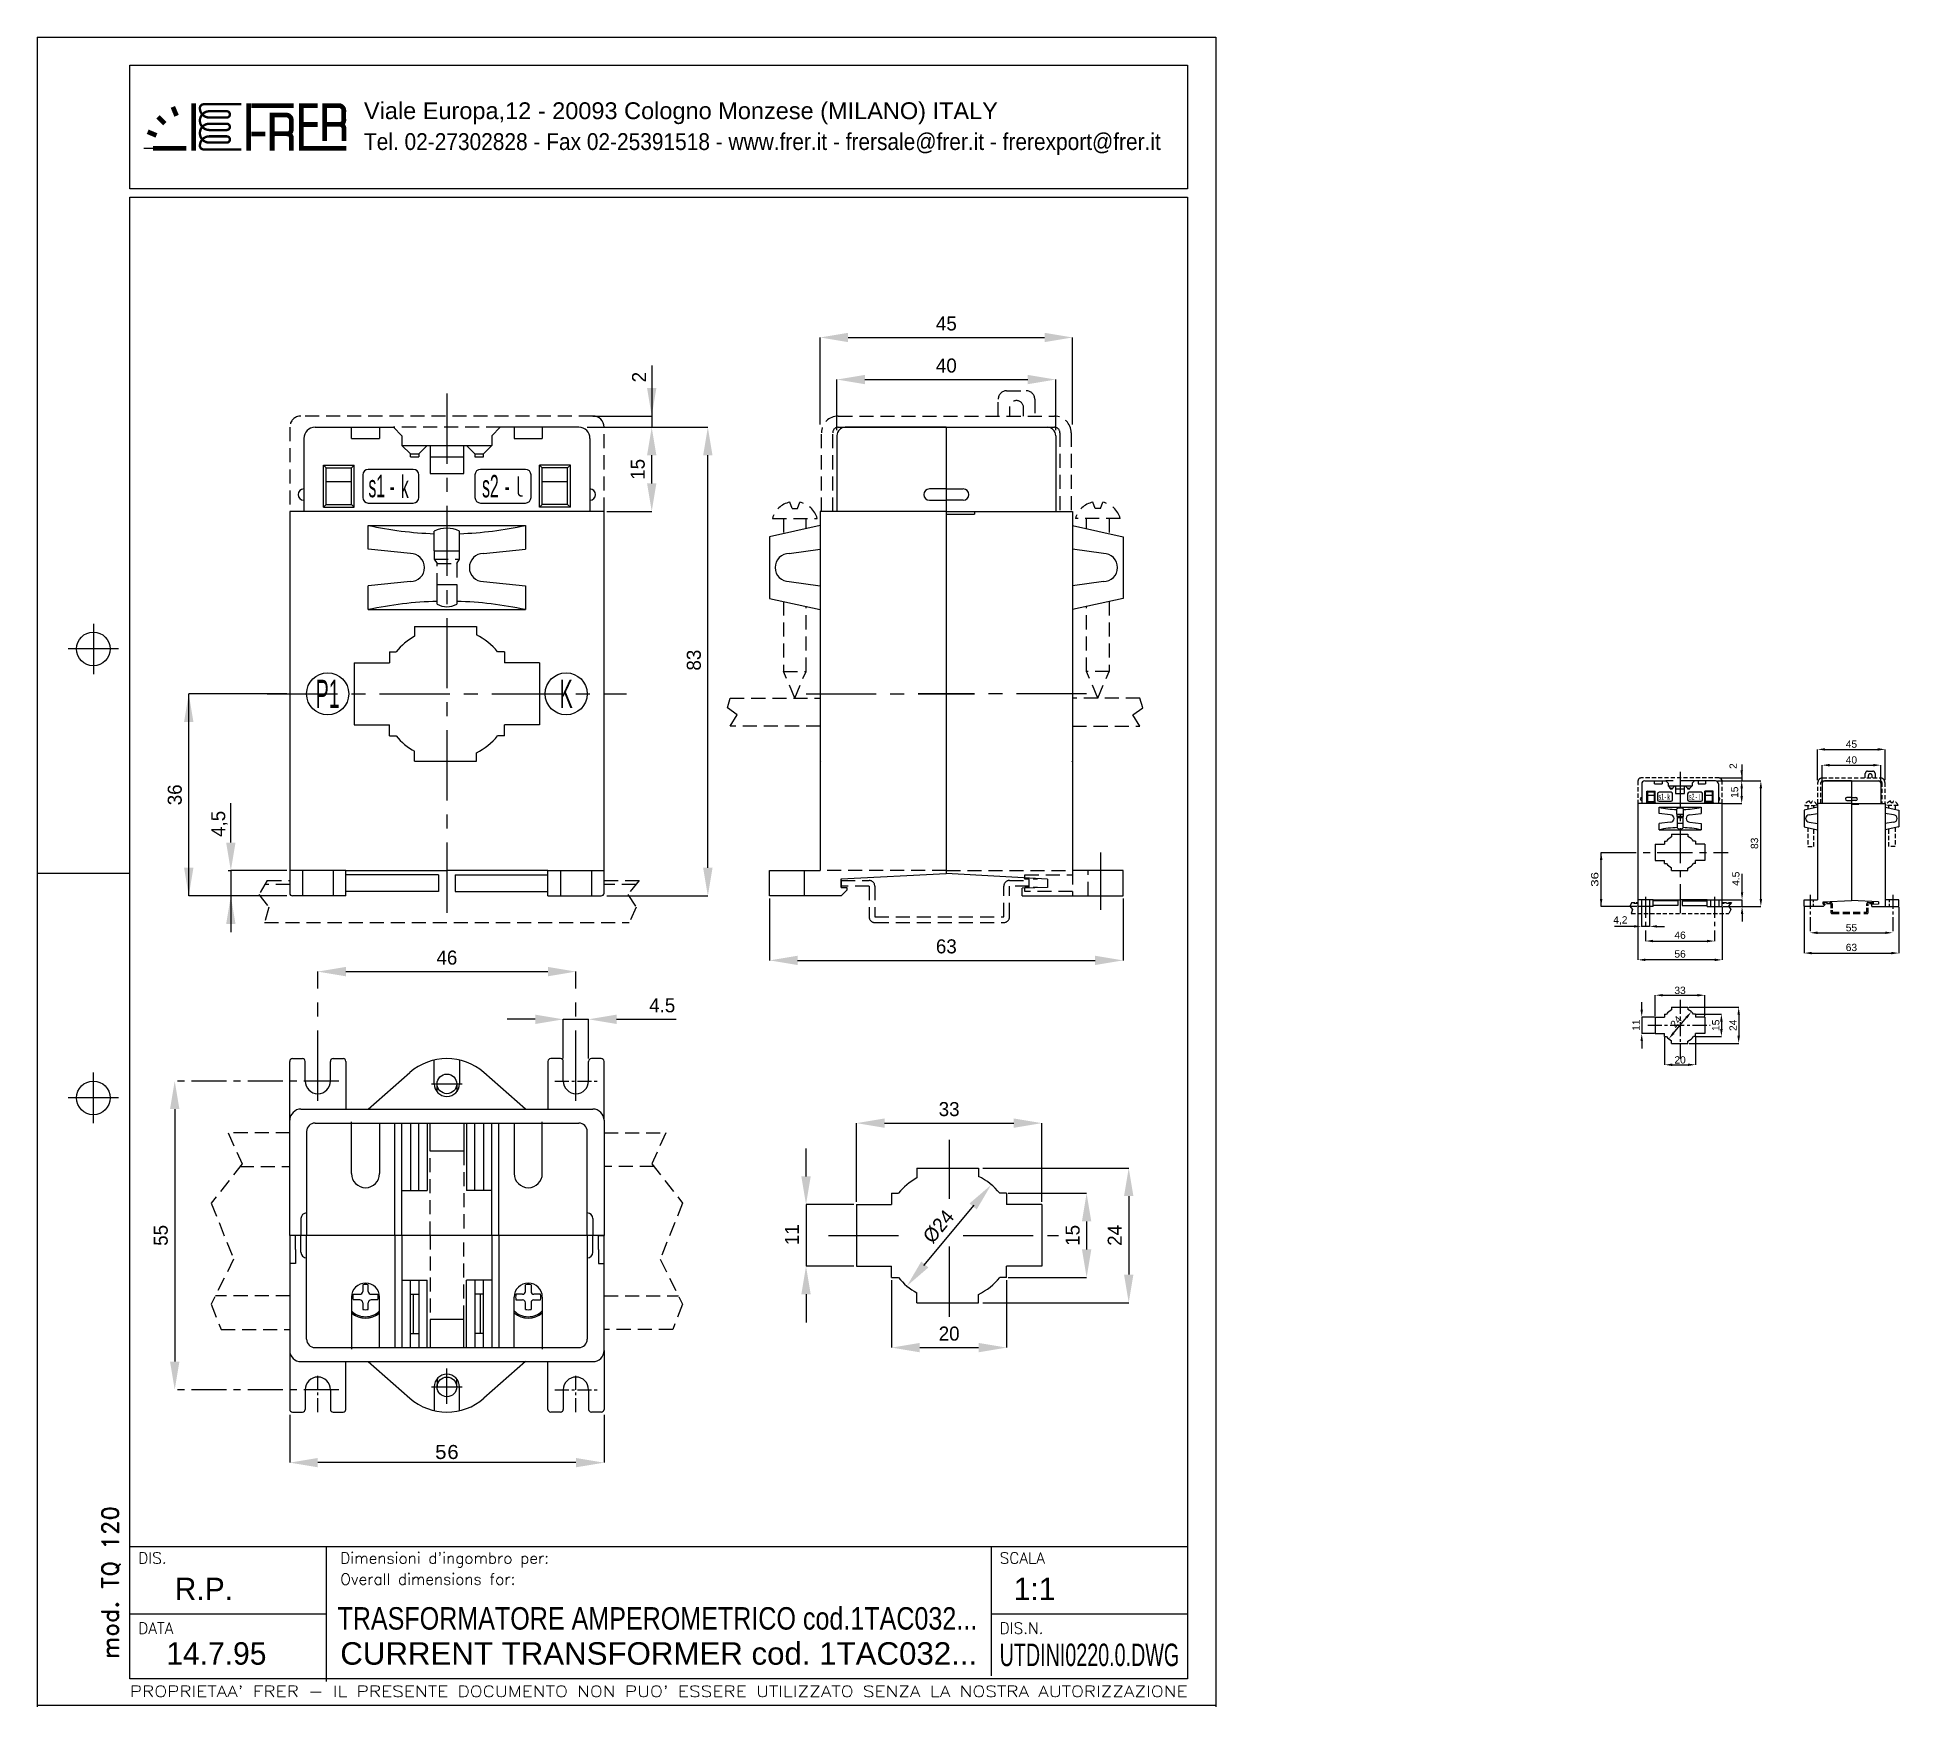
# Model space of a CAD drawing. Extents: x 1 to 333, y 10 to 308.
import ezdxf
from ezdxf.enums import TextEntityAlignment as Align

# ---------------------------------------------------------------- set-up
doc = ezdxf.new("R2010")
doc.units = 0
doc.header["$LTSCALE"] = 10
doc.header["$MEASUREMENT"] = 0
doc.linetypes.add('CENTER', pattern=[2, 1.25, -0.25, 0.25, -0.25])
doc.linetypes.add('HIDDEN', pattern=[0.375, 0.25, -0.125])
doc.layers.get('0').update_dxf_attribs({"linetype": 'CONTINUOUS'})
doc.styles.add('arial', font='ARIAL.TTF', dxfattribs={"height": 3})
doc.styles.add('HELV', font='HELV.SHX', dxfattribs={"height": 3})
doc.styles.add('MONOTXT', font='MONOTXT.SHX', dxfattribs={"height": 2.5})
doc.styles.add('ROMAND', font='romand', dxfattribs={"height": 2})
doc.dimstyles.get("Standard").update_dxf_attribs({"dimtxt": 0.18, "dimasz": 0.18, "dimexe": 0.18, "dimexo": 0.0625, "dimgap": 0.09, "dimtad": 0, "dimtih": 1, "dimtoh": 1, "dimdec": 4, "dimzin": 0, "dimdsep": 46, "dimtxsty": 'Standard', "dimcen": 0.09, "dimadec": 0, "dimazin": 0, "dimtfac": 1, "dimtdec": 4, "dimtofl": 0, "dimtmove": 0, "dimatfit": 3, "dimfxl": 0, "dimtolj": 1, "dimtzin": 0, "dimarcsym": 0})

msp = doc.modelspace()

# ---------------------------------------------------------------- texts
at = {"color": 7, "linetype": 'Continuous'}
for s, height, style, p in [('Viale Europa,12 - 20093 Cologno Monzese (MILANO) ITALY', 3, 'arial', (59.21772, 292.90385)), ('DIS.', 2, 'ROMAND', (19, 35.5)), ("Dimensioni d'ingombro per:", 2, 'ROMAND', (55, 35.5)), ('SCALA', 2, 'ROMAND', (172.5, 35.5)), ('Overall dimensions for:', 2, 'ROMAND', (55, 31.75)), ('DATA', 2, 'ROMAND', (19, 23)), ('DIS.N.', 2, 'ROMAND', (172.5, 23))]:
    msp.add_text(s, height=height, dxfattribs=dict(at, style=style)).set_placement(p)
for s, height, style, width, p, p2 in [('Tel. 02-27302828 - Fax 02-25391518 - www.frer.it - frersale@frer.it - frerexport@frer.it', 3, 'arial', 0.888007, (59.21772, 287.40385), (201.21772, 287.40385)), ("PROPRIETAA' FRER - IL PRESENTE DOCUMENTO NON PUO' ESSERE UTILIZZATO SENZA LA NOSTRA AUTORIZZAZIONE", 2, 'ROMAND', 1.045011, (17.5, 11.75), (206, 11.75))]:
    msp.add_text(s, height=height, dxfattribs=dict(at, style=style, width=width)).set_placement(p, p2, align=Align.FIT)
at = {"color": 0, "linetype": 'ByBlock'}
for s, p in [('45', (163, 256.5)), ('40', (163, 249)), ('63', (163, 145.5)), ('46', (74, 143.5)), ('4.5', (112.375, 135)), ('33', (163.5, 116.5)), ('20', (163.5, 76.5))]:
    msp.add_text(s, height=2.5, dxfattribs=at).set_placement(p, align=Align.MIDDLE_CENTER)
for s, p in [('2', (109.5, 246)), ('4,5', (34.5, 165))]:
    msp.add_text(s, height=2.5, rotation=90).set_placement(p)
for s, rotation, p in [('15', 90, (108, 230.5)), ('83', 90, (118, 196.5)), ('36', 90, (25.5, 172.5)), ('Ø24', 50.1944289, (161.57945, 95.60046)), ('55', 90, (23, 94)), ('11', 90, (135.5, 94.125)), ('15', 90, (185.5, 94)), ('24', 90, (193, 94))]:
    msp.add_text(s, height=2.5, rotation=rotation, dxfattribs=at).set_placement(p, align=Align.MIDDLE_CENTER)
at = {"color": 5, "linetype": 'Continuous', "style": 'HELV', "width": 0.5}
for s, height, p in [('s1', 4, (61.5, 227.5)), ('k', 4, (66.5, 227.5)), ('s2', 4, (81.75, 227.5)), ('-', 4, (64.25, 227.5)), ('-', 4, (84.75, 227.5)), ('P1', 5, (52.75, 190.5)), ('K', 5, (95.25, 190.5))]:
    msp.add_text(s, height=height, dxfattribs=at).set_placement(p, align=Align.MIDDLE)
at = {"color": 7, "linetype": 'ByBlock', "style": 'arial'}
for s, p in [('45', (324.28571, 181.53571)), ('40', (324.28571, 178.72321)), ('63', (324.28571, 145.30804)), ('33', (293.75, 137.66071)), ('20', (293.75, 125.27232))]:
    msp.add_text(s, height=1.3, dxfattribs=at).set_placement(p, align=Align.MIDDLE_CENTER)
at = {"color": 7, "style": 'arial'}
msp.add_text('2', height=1.3, rotation=90, dxfattribs=at).set_placement((303.86161, 177.11607))
at = {"color": 7, "linetype": 'Continuous', "style": 'HELV', "width": 0.5}
for s, height, p in [('s1', 1.071429, (290.40179, 172.16071)), ('k', 1.07143, (291.74107, 172.16071)), ('s2', 1.071429, (295.82589, 172.16071)), ('-', 1.07143, (291.13839, 172.16071)), ('-', 1.07143, (296.62946, 172.16071))]:
    msp.add_text(s, height=height, dxfattribs=at).set_placement(p, align=Align.MIDDLE)
at = {"color": 7, "linetype": 'ByBlock', "style": 'arial'}
for s, rotation, p in [('15', 90, (303.45982, 172.96429)), ('83', 90, (307.00893, 163.85714)), ('24', 50.1944289, (293.03467, 132.06262)), ('11', 90, (285.91518, 131.46652)), ('15', 90, (300.11161, 131.43304)), ('24', 90, (303.19196, 131.43304))]:
    msp.add_text(s, height=1.3, rotation=rotation, dxfattribs=at).set_placement(p, align=Align.MIDDLE_CENTER)
at = {"color": 7, "linetype": 'ByBlock', "style": 'arial', "width": 1.3}
msp.add_text('36', height=1.3, rotation=90, dxfattribs=at).set_placement((278.54911, 157.42857), align=Align.MIDDLE_CENTER)
at = {"color": 7, "linetype": 'Continuous', "style": 'ROMAND'}
msp.add_text('mod. TQ 120', height=3, rotation=90, dxfattribs=at).set_placement((15.5, 18.5))
for s, p in [('R.P.', (25.5, 29)), ('1:1', (175, 29)), ('14.7.95', (24, 17.5))]:
    msp.add_text(s, height=4).set_placement(p)
for s, width, p, p2 in [('TRASFORMATORE AMPEROMETRICO cod.1TAC032...', 0.746725, (54.5, 23.75), (168.5, 23.75)), ('CURRENT TRANSFORMER cod. 1TAC032...', 0.900794, (55, 17.5), (168.5, 17.5)), ('UTDINI0220.0.DWG', 0.592593, (172.5, 17.25), (204.5, 17.25))]:
    msp.add_text(s, height=4, dxfattribs=dict(width=width)).set_placement(p, p2, align=Align.FIT)
at = {"color": 0, "linetype": 'ByBlock', "insert": (303.6942, 157.55134), "char_height": 1.3, "attachment_point": 5, "rotation": 90, "style": 'arial'}
msp.add_mtext('\\A1;4.5', dxfattribs=at)
at = {"color": 0, "linetype": 'ByBlock', "char_height": 1.3, "attachment_point": 5, "style": 'arial'}
for s, insert in [('\\A1;{4,2}', (283.11384, 150.09598)), ('\\A1;55', (324.28571, 148.82366)), ('\\A1;46', (293.75, 147.48438)), ('\\A1;56', (293.75, 144.13616))]:
    msp.add_mtext(s, dxfattribs=dict(at, insert=insert))

# ---------------------------------------------------------------- blocks, each defined once
blk = doc.blocks.new('*D0')
at = {"color": 0, "lineweight": -2}
for p, q in [((46, 62), (46, 53.5)), ((102, 62), (102, 53.5)), ((97, 53.5), (51, 53.5))]:
    blk.add_line(p, q, dxfattribs=at)
at = {"color": 0}
for points in [[(51, 54.33), (51, 52.67), (46, 53.5)], [(97, 54.33), (97, 52.67), (102, 53.5)]]:
    blk.add_solid(points, dxfattribs=at)
at = {"color": 0, "insert": (74, 55.38), "char_height": 2.5, "attachment_point": 5, "style": 'MONOTXT'}
blk.add_mtext('\\A1;56', dxfattribs=at)

# ---------------------------------------------------------------- dimensions: what is measured, and where the dimension line sits
dim = msp.add_linear_dim(base=(46, 53.5), p1=(102, 62.5), p2=(46, 62.5), dimstyle='Standard', override={"dimtxt": 2.5, "dimasz": 5, "dimexe": 0, "dimexo": 0.5, "dimgap": 0.625, "dimtad": 1, "dimtih": 0, "dimzin": 8, "dimtxsty": 'MONOTXT', "dimcen": 2.5, "dimtofl": 1})
dim.commit()
dim.dimension.update_dxf_attribs({"geometry": '*D0', "text_midpoint": (74, 55.375)})

# ---------------------------------------------------------------- linework, layer by layer
at = {"color": 7, "linetype": 'Continuous'}
for p, q in [((1, 307.5), (211, 307.5)), ((1, 307.5), (1, 10)), ((211, 307.5), (211, 10)), ((11, 203), (11, 194)), ((15.5, 198.5), (6.5, 198.5)), ((286.91964, 174.4375), (286.91964, 170.95536)), ((287.45536, 174.97321), (291.20536, 174.97321)), ((287.85714, 171.15625), (287.85714, 173.16518)), ((287.99107, 173.03125), (287.85714, 173.16518)), ((287.99107, 171.29018), (287.99107, 173.03125)), ((289.19643, 174.4375), (289.19643, 174.97321)), ((289.19643, 174.4375), (290.53571, 174.4375)), ((289.33036, 173.16518), (289.19643, 173.03125)), ((289.19643, 171.29018), (289.19643, 173.03125)), ((289.33036, 171.15625), (289.33036, 173.16518)), ((289.73214, 172.69643), (289.73214, 171.625)), ((292.14286, 172.96429), (290, 172.96429)), ((290.53571, 174.97321), (290.53571, 174.4375)), ((291.20536, 174.97321), (291.60714, 174.57143)), ((291.60714, 174.10268), (292.00893, 173.70089)), ((292.00893, 173.56696), (292.00893, 173.70089)), ((292.00893, 173.70089), (292.41071, 173.70089)), ((292.00893, 173.56696), (292.41071, 173.56696)), ((292.8125, 174.10268), (292.41071, 173.70089)), ((292.41071, 173.70089), (292.41071, 173.56696)), ((292.41071, 171.625), (292.41071, 172.69643)), ((292.94643, 174.10268), (292.94643, 172.76339)), ((292.94643, 173.56696), (294.55357, 173.56696)), ((292.94643, 172.76339), (294.55357, 172.76339)), ((294.55357, 172.76339), (294.55357, 174.10268)), ((294.6875, 174.10268), (295.08929, 173.70089)), ((295.08929, 173.70089), (295.08929, 173.56696)), ((295.08929, 173.70089), (295.49107, 173.70089)), ((295.08929, 173.56696), (295.49107, 173.56696)), ((295.08929, 172.69643), (295.08929, 171.625)), ((297.5, 172.96429), (295.35714, 172.96429)), ((295.89286, 174.10268), (295.49107, 173.70089)), ((295.49107, 173.56696), (295.49107, 173.70089)), ((300.04464, 174.97321), (296.29464, 174.97321)), ((296.96429, 174.97321), (296.96429, 174.4375)), ((296.96429, 174.4375), (298.30357, 174.4375)), ((297.76786, 171.625), (297.76786, 172.69643)), ((298.16964, 171.15625), (298.16964, 173.16518)), ((298.16964, 173.16518), (298.30357, 173.03125)), ((298.30357, 174.97321), (298.30357, 174.4375)), ((298.30357, 171.29018), (298.30357, 173.03125)), ((299.50893, 173.03125), (299.64286, 173.16518)), ((299.50893, 171.29018), (299.50893, 173.03125)), ((299.64286, 171.15625), (299.64286, 173.16518)), ((300.58036, 174.4375), (300.58036, 170.95536)), ((319.0625, 174.57143), (319.0625, 170.95536)), ((324.28571, 174.97321), (319.46429, 174.97321)), ((324.28571, 174.97321), (324.28571, 153.67857)), ((324.28571, 174.97321), (329.10714, 174.97321)), ((329.50893, 174.57143), (329.50893, 170.95536)), ((286.25, 170.95536), (286.25, 152.74107)), ((301.25, 170.95536), (286.25, 170.95536)), ((287.99107, 171.29018), (287.85714, 171.15625)), ((287.85714, 171.15625), (289.33036, 171.15625)), ((287.99107, 171.29018), (289.19643, 171.29018)), ((289.19643, 171.29018), (289.33036, 171.15625)), ((290, 171.35714), (292.14286, 171.35714)), ((290, 170.28571), (297.5, 170.28571)), ((290, 169.14732), (290, 170.28571)), ((293.14732, 169.08036), (293.14732, 170.01786)), ((294.35268, 169.08036), (294.35268, 170.01786)), ((295.35714, 171.35714), (297.5, 171.35714)), ((297.5, 170.28571), (297.5, 169.15425)), ((298.30357, 171.29018), (298.16964, 171.15625)), ((299.64286, 171.15625), (298.16964, 171.15625)), ((299.50893, 171.29018), (298.30357, 171.29018)), ((299.50893, 171.29018), (299.64286, 171.15625)), ((301.25, 152.74107), (301.25, 170.95536)), ((318.25893, 170.28571), (315.84821, 169.75)), ((315.84821, 169.75), (315.84821, 166.80357)), ((318.25893, 170.95536), (318.25893, 153.8125)), ((324.28571, 170.95536), (318.25893, 170.95536)), ((324.28571, 172.02679), (323.48214, 172.02679)), ((323.48214, 171.49107), (324.28571, 171.49107)), ((324.28571, 172.02679), (325.08929, 172.02679)), ((325.08929, 171.49107), (324.28571, 171.49107)), ((324.28571, 170.95536), (330.3125, 170.95536)), ((324.28571, 170.82143), (325.625, 170.82143)), ((325.625, 170.95536), (325.625, 170.82143)), ((330.3125, 170.95536), (330.3125, 153.8125)), ((330.3125, 170.28571), (332.72321, 169.75)), ((332.72321, 169.75), (332.72321, 166.80357)), ((292.00893, 168.94643), (290, 169.15425)), ((292.00893, 167.60714), (290, 167.39932)), ((290, 166.26786), (290, 167.40625)), ((290, 166.26786), (297.5, 166.26786)), ((293.14732, 169.08036), (294.35268, 169.08036)), ((293.28125, 166.53571), (293.28125, 167.47321)), ((293.28125, 167.47321), (294.21875, 167.47321)), ((294.21875, 167.47321), (294.21875, 166.53571)), ((295.49107, 168.94643), (297.5, 169.15425)), ((295.49107, 167.60714), (297.5, 167.39932)), ((297.5, 167.39932), (297.5, 166.26786)), ((315.86849, 166.79907), (315.84821, 166.81934)), ((315.84821, 166.80357), (318.25893, 166.26786)), ((316.78571, 168.94643), (318.25893, 169.14732)), ((316.78571, 167.60714), (318.25893, 167.40625)), ((331.78571, 168.94643), (330.3125, 169.14732)), ((331.78571, 167.60714), (330.3125, 167.40625)), ((332.72321, 166.80357), (330.3125, 166.26786)), ((332.70294, 166.79907), (332.72321, 166.81934)), ((289.33036, 163.72321), (289.33036, 160.77679)), ((289.33036, 163.72321), (291.00446, 163.72321)), ((291.00446, 164.25893), (291.32723, 164.25893)), ((291.00446, 164.25893), (291.00446, 163.72321)), ((292.20982, 165.46429), (295.15625, 165.46429)), ((292.20982, 165.46429), (292.20982, 164.99472)), ((295.15625, 165.46429), (295.15625, 165.06569)), ((296.49554, 164.25893), (296.17277, 164.25893)), ((296.49554, 164.25893), (296.49554, 163.72321)), ((298.16964, 163.72321), (296.49554, 163.72321)), ((298.16964, 163.72321), (298.16964, 160.77679)), ((190.5, 162.25), (190.5, 152)), ((289.33036, 160.77679), (291.00446, 160.77679)), ((291.00446, 160.24107), (291.00446, 160.77679)), ((291.00446, 160.24107), (291.32723, 160.24107)), ((292.20982, 159.03571), (292.20982, 159.50528)), ((295.15625, 159.03571), (295.15625, 159.43431)), ((296.49554, 160.24107), (296.17277, 160.24107)), ((298.16964, 160.77679), (296.49554, 160.77679)), ((296.49554, 160.24107), (296.49554, 160.77679)), ((17.5, 158.5), (1, 158.5)), ((137.75, 154.5), (137.75, 159)), ((177.75, 156), (177, 156)), ((179.25, 156), (178.5, 156)), ((292.20982, 159.03571), (295.15625, 159.03571)), ((318.25893, 158.99764), (318.297, 159.03571)), ((330.3125, 158.99764), (330.27443, 159.03571)), ((330.3125, 158.99764), (330.27443, 159.03571)), ((288.92857, 153.8125), (286.25, 153.8125)), ((288.92857, 152.60714), (286.38393, 152.60714)), ((286.85268, 153.8125), (286.85268, 152.60714)), ((288.32589, 153.8125), (288.32589, 152.60714)), ((288.92857, 153.8125), (293.75, 153.8125)), ((288.92857, 152.60714), (288.92857, 153.8125)), ((293.34821, 153.61161), (288.92857, 153.61161)), ((293.34821, 152.80804), (288.92857, 152.80804)), ((293.34821, 153.61161), (293.34821, 152.80804)), ((298.57143, 153.8125), (293.75, 153.8125)), ((294.15179, 153.61161), (298.57143, 153.61161)), ((294.15179, 153.61161), (294.15179, 152.80804)), ((294.15179, 152.80804), (298.57143, 152.80804)), ((298.57143, 153.8125), (301.25, 153.8125)), ((298.57143, 152.60714), (298.57143, 153.8125)), ((298.57143, 152.60714), (301.11607, 152.60714)), ((299.17411, 153.8125), (299.17411, 152.60714)), ((300.64732, 153.8125), (300.64732, 152.60714)), ((315.84821, 153.8125), (318.25893, 153.8125)), ((315.84821, 152.60714), (315.84821, 153.8125)), ((319.26339, 152.60714), (315.84821, 152.60714)), ((319.26339, 153.42102), (324.28571, 153.67857)), ((319.26339, 153.00893), (319.26339, 153.42102)), ((319.26339, 153.37723), (319.26339, 153.04241)), ((319.26339, 153.00893), (319.53125, 153.00893)), ((319.53125, 152.875), (319.26339, 152.60714)), ((319.53125, 153.00893), (319.53125, 152.875)), ((329.10714, 153.41071), (324.28571, 153.67857)), ((329.10714, 153.00893), (327.90179, 152.9806)), ((327.90179, 152.60714), (327.90179, 152.9806)), ((327.90179, 152.60714), (332.72321, 152.60714)), ((328.23661, 153.41071), (328.03571, 153.41071)), ((328.23661, 153.00893), (328.03571, 153.00893)), ((328.23661, 153.00893), (328.23661, 153.41071)), ((329.10714, 153.41071), (329.10714, 153.00893)), ((332.72321, 153.8125), (330.3125, 153.8125)), ((332.72321, 152.60714), (332.72321, 153.8125)), ((289.33036, 132.90625), (289.33036, 129.95982)), ((289.33036, 132.90625), (291.00446, 132.90625)), ((291.00446, 133.44196), (291.32723, 133.44196)), ((291.00446, 133.44196), (291.00446, 132.90625)), ((292.20982, 134.64732), (295.15625, 134.64732)), ((292.20982, 134.64732), (292.20982, 134.17775)), ((295.15625, 134.64732), (295.15625, 134.24872)), ((296.49554, 133.44196), (296.17277, 133.44196)), ((296.49554, 133.44196), (296.49554, 132.90625)), ((298.16964, 132.90625), (296.49554, 132.90625)), ((298.16964, 132.90625), (298.16964, 129.95982)), ((289.33036, 129.95982), (291.00446, 129.95982)), ((291.00446, 129.42411), (291.00446, 129.95982)), ((291.00446, 129.42411), (291.32723, 129.42411)), ((296.49554, 129.42411), (296.17277, 129.42411)), ((296.49554, 129.42411), (296.49554, 129.95982)), ((298.16964, 129.95982), (296.49554, 129.95982)), ((292.20982, 128.21875), (292.20982, 128.68832)), ((292.20982, 128.21875), (295.15625, 128.21875)), ((295.15625, 128.21875), (295.15625, 128.61735)), ((11, 114), (11, 123)), ((71.25, 121), (76.75, 121)), ((15.5, 118.5), (6.5, 118.5)), ((71.25, 67), (76.75, 67)), ((211, 10.25), (1, 10.25))]:
    msp.add_line(p, q, dxfattribs=at)
at = {"color": 5, "linetype": 'Continuous'}
for p, q in [((17.5, 302.5), (206, 302.5)), ((17.5, 280.5), (17.5, 302.5)), ((206, 302.5), (206, 280.5)), ((206, 280.5), (17.5, 280.5)), ((17.5, 15), (17.5, 279)), ((17.5, 279), (206, 279)), ((206, 279), (206, 15)), ((48.5, 236), (48.5, 223)), ((50.5, 238), (64.5, 238)), ((57, 236), (57, 238)), ((57, 236), (62, 236)), ((62, 238), (62, 236)), ((64.5, 238), (66, 236.5)), ((97.5, 238), (83.5, 238)), ((86, 238), (86, 236)), ((86, 236), (91, 236)), ((91, 238), (91, 236)), ((99.5, 236), (99.5, 223)), ((143.5, 236.5), (143.5, 223)), ((163, 238), (145, 238)), ((163, 238), (163, 158.5)), ((163, 238), (181, 238)), ((182.5, 236.5), (182.5, 223)), ((66, 234.75), (67.5, 233.25)), ((67.5, 233.25), (69, 233.25)), ((67.5, 232.75), (67.5, 233.25)), ((67.5, 232.75), (69, 232.75)), ((70.5, 234.75), (69, 233.25)), ((69, 233.25), (69, 232.75)), ((71, 234.75), (71, 229.75)), ((71, 232.75), (77, 232.75)), ((77, 229.75), (77, 234.75)), ((77.5, 234.75), (79, 233.25)), ((79, 233.25), (80.5, 233.25)), ((79, 233.25), (79, 232.75)), ((79, 232.75), (80.5, 232.75)), ((82, 234.75), (80.5, 233.25)), ((80.5, 232.75), (80.5, 233.25)), ((52, 223.75), (52, 231.25)), ((52.5, 230.75), (52, 231.25)), ((52.5, 224.25), (52.5, 230.75)), ((57.5, 231.25), (57, 230.75)), ((57, 224.25), (57, 230.75)), ((57.5, 223.75), (57.5, 231.25)), ((59, 229.5), (59, 225.5)), ((68, 230.5), (60, 230.5)), ((69, 225.5), (69, 229.5)), ((71, 229.75), (77, 229.75)), ((79, 229.5), (79, 225.5)), ((88, 230.5), (80, 230.5)), ((89, 225.5), (89, 229.5)), ((90.5, 223.75), (90.5, 231.25)), ((90.5, 231.25), (91, 230.75)), ((91, 224.25), (91, 230.75)), ((95.5, 230.75), (96, 231.25)), ((95.5, 224.25), (95.5, 230.75)), ((96, 223.75), (96, 231.25)), ((163, 227), (160, 227)), ((163, 227), (166, 227)), ((46, 223), (46, 155)), ((102, 223), (46, 223)), ((52.5, 224.25), (52, 223.75)), ((52, 223.75), (57.5, 223.75)), ((52.5, 224.25), (57, 224.25)), ((57, 224.25), (57.5, 223.75)), ((60, 224.5), (68, 224.5)), ((80, 224.5), (88, 224.5)), ((91, 224.25), (90.5, 223.75)), ((96, 223.75), (90.5, 223.75)), ((95.5, 224.25), (91, 224.25)), ((95.5, 224.25), (96, 223.75)), ((102, 155), (102, 223)), ((140.5, 223), (140.5, 159)), ((163, 223), (140.5, 223)), ((160, 225), (163, 225)), ((166, 225), (163, 225)), ((163, 223), (185.5, 223)), ((163, 222.5), (168, 222.5)), ((168, 223), (168, 222.5)), ((185.5, 223), (185.5, 159)), ((60, 220.5), (88, 220.5)), ((60, 216.25), (60, 220.5)), ((71.75, 216), (71.75, 219.5)), ((76.25, 216), (76.25, 219.5)), ((88, 220.5), (88, 216.27586)), ((140.5, 220.5), (131.5, 218.5)), ((185.5, 220.5), (194.5, 218.5)), ((67.5, 215.5), (60, 216.27586)), ((71.75, 216), (76.25, 216)), ((80.5, 215.5), (88, 216.27586)), ((131.5, 218.5), (131.5, 207.5)), ((135, 215.5), (140.5, 216.25)), ((191, 215.5), (185.5, 216.25)), ((194.5, 218.5), (194.5, 207.5)), ((67.5, 210.5), (60, 209.72414)), ((60, 205.5), (60, 209.75)), ((72.25, 206.5), (72.25, 210)), ((72.25, 210), (75.75, 210)), ((75.75, 210), (75.75, 206.5)), ((80.5, 210.5), (88, 209.72414)), ((88, 209.72414), (88, 205.5)), ((135, 210.5), (140.5, 209.75)), ((191, 210.5), (185.5, 209.75)), ((131.5, 207.5), (140.5, 205.5)), ((194.5, 207.5), (185.5, 205.5)), ((60, 205.5), (88, 205.5)), ((68.25, 202.5), (79.25, 202.5)), ((68.25, 202.5), (68.25, 200.74695)), ((79.25, 202.5), (79.25, 201.0119)), ((57.5, 196), (63.75, 196)), ((57.5, 196), (57.5, 185)), ((63.75, 198), (64.95497, 198)), ((63.75, 198), (63.75, 196)), ((84.25, 198), (83.04503, 198)), ((84.25, 198), (84.25, 196)), ((90.5, 196), (84.25, 196)), ((90.5, 196), (90.5, 185)), ((57.5, 185), (63.75, 185)), ((63.75, 183), (63.75, 185)), ((63.75, 183), (64.95497, 183)), ((84.25, 183), (83.04503, 183)), ((90.5, 185), (84.25, 185)), ((84.25, 183), (84.25, 185)), ((68.25, 178.5), (68.25, 180.25305)), ((79.25, 178.5), (79.25, 179.9881)), ((68.25, 178.5), (79.25, 178.5)), ((56, 159), (46, 159)), ((48.25, 159), (48.25, 154.5)), ((53.75, 159), (53.75, 154.5)), ((56, 159), (74, 159)), ((56, 154.5), (56, 159)), ((72.5, 158.25), (56, 158.25)), ((72.5, 158.25), (72.5, 155.25)), ((92, 159), (74, 159)), ((75.5, 158.25), (92, 158.25)), ((75.5, 158.25), (75.5, 155.25)), ((92, 154.5), (92, 159)), ((92, 159), (102, 159)), ((94.25, 159), (94.25, 154.5)), ((99.75, 159), (99.75, 154.5)), ((131.5, 154.5), (131.5, 159)), ((131.5, 159), (140.5, 159)), ((144.25, 157.53846), (163, 158.5)), ((144.25, 156), (144.25, 157.53846)), ((144.25, 157.375), (144.25, 156.125)), ((144.25, 156), (145.25, 156)), ((145.25, 156), (145.25, 155.5)), ((181, 157.5), (163, 158.5)), ((181, 156), (176.5, 155.89423)), ((177.75, 157.5), (177, 157.5)), ((177.75, 156), (177.75, 157.5)), ((179.25, 157.5), (178.5, 157.5)), ((181, 157.5), (181, 156)), ((194.5, 159), (185.5, 159)), ((194.5, 154.5), (194.5, 159)), ((56, 154.5), (46.5, 154.5)), ((72.5, 155.25), (56, 155.25)), ((75.5, 155.25), (92, 155.25)), ((92, 154.5), (101.5, 154.5)), ((144.25, 154.5), (131.5, 154.5)), ((145.25, 155.5), (144.25, 154.5)), ((176.5, 154.5), (176.5, 155.89423)), ((176.5, 154.5), (194.5, 154.5)), ((46, 114.5), (46, 125)), ((46.5, 125.5), (48.25, 125.5)), ((48.75, 121.5), (48.75, 125)), ((53.25, 121.5), (53.25, 125)), ((53.75, 125.5), (55.5, 125.5)), ((56, 125), (56, 116.5)), ((60, 116.5), (67.39334, 123.0068)), ((71.75, 121), (71.75, 125.24359)), ((76.25, 125.24359), (76.25, 121)), ((88, 116.5), (80.60666, 123.0068)), ((92, 125), (92, 116.5)), ((94.25, 125.5), (92.5, 125.5)), ((94.75, 121.5), (94.75, 125)), ((99.25, 121.5), (99.25, 125)), ((101.5, 125.5), (99.75, 125.5)), ((102, 114.5), (102, 125)), ((72.25, 119.58579), (72.25, 121)), ((75.75, 121), (75.75, 119.58579)), ((48, 116.5), (100, 116.5)), ((46, 94), (46, 114.5)), ((50.5, 114), (97.5, 114)), ((102, 114.5), (102, 94)), ((46.03932, 112.5), (46, 112.53932)), ((49, 112.5), (49, 94)), ((99, 94), (99, 112.5)), ((157.75, 106), (168.75, 106)), ((157.75, 106), (157.75, 104.24695)), ((168.75, 106), (168.75, 104.5119)), ((153.25, 101.5), (153.25, 99.5)), ((153.25, 101.5), (154.45497, 101.5)), ((173.75, 101.5), (172.54503, 101.5)), ((173.75, 101.5), (173.75, 99.5)), ((48, 97), (48, 94)), ((100, 97), (100, 94)), ((147, 99.5), (153.25, 99.5)), ((147, 99.5), (147, 88.5)), ((180, 99.5), (173.75, 99.5)), ((180, 99.5), (180, 88.5)), ((102, 94), (46, 94)), ((46, 94), (46, 73.5)), ((102, 94), (46, 94)), ((47, 94), (46, 94)), ((47, 94), (46, 94)), ((47, 91.5), (47, 94)), ((48, 91), (48, 94)), ((49, 75.5), (49, 94)), ((99, 94), (99, 75.5)), ((100, 91), (100, 94)), ((101, 91.5), (101, 94)), ((101, 94), (102, 94)), ((102, 73.5), (102, 94)), ((47, 91.5), (47, 89)), ((101, 91.5), (101, 89)), ((47, 89), (46, 89)), ((101, 89), (102, 89)), ((147, 88.5), (153.25, 88.5)), ((153.25, 86.5), (153.25, 88.5)), ((153.25, 86.5), (154.45497, 86.5)), ((173.75, 86.5), (172.54503, 86.5)), ((180, 88.5), (173.75, 88.5)), ((173.75, 86.5), (173.75, 88.5)), ((157.75, 82), (157.75, 83.75305)), ((168.75, 82), (168.75, 83.4881)), ((157.75, 82), (168.75, 82)), ((46.03932, 75.5), (46, 75.46068)), ((46, 73.5), (46, 63)), ((50.5, 74), (97.5, 74)), ((102, 73.5), (102, 63)), ((48, 71.5), (100, 71.5)), ((56, 63), (56, 71.5)), ((60, 71.5), (67.39334, 64.9932)), ((88, 71.5), (80.60666, 64.9932)), ((92, 63), (92, 71.5)), ((48.75, 66.5), (48.75, 63)), ((53.25, 66.5), (53.25, 63)), ((71.75, 67), (71.75, 62.75641)), ((72.25, 68.41421), (72.25, 67)), ((75.75, 67), (75.75, 68.41421)), ((76.25, 62.75641), (76.25, 67)), ((94.75, 66.5), (94.75, 63)), ((99.25, 66.5), (99.25, 63)), ((46.5, 62.5), (48.25, 62.5)), ((53.75, 62.5), (55.5, 62.5)), ((94.25, 62.5), (92.5, 62.5)), ((101.5, 62.5), (99.75, 62.5)), ((206, 38.5), (17.5, 38.5)), ((52.5, 38.5), (52.5, 14.5)), ((171, 38.5), (171, 15.5)), ((52.5, 26.5), (17.5, 26.5)), ((206, 26.5), (171, 26.5)), ((206, 15), (17.5, 15))]:
    msp.add_line(p, q, dxfattribs=at)
at = {"color": 0, "linetype": 'ByBlock'}
for p, q in [((140.5, 238.5), (140.5, 254)), ((145.5, 254), (180.5, 254)), ((185.5, 238.5), (185.5, 254)), ((143.5, 237.5), (143.5, 246.5)), ((148.5, 246.5), (177.5, 246.5)), ((182.5, 237.5), (182.5, 246.5)), ((99, 238), (120.5, 238)), ((102.5, 238), (110.5, 238)), ((110.5, 228), (110.5, 233)), ((120.5, 159.5), (120.5, 233)), ((102.5, 223), (110.5, 223)), ((45.5, 190.5), (28, 190.5)), ((28, 154.5), (28, 190.5)), ((35.5, 164), (35.5, 171)), ((35, 159), (35.5, 159)), ((45.5, 159), (35.5, 159)), ((35.5, 159), (35.5, 159)), ((304.79911, 156.49107), (304.79911, 158.4442)), ((304.79911, 155.15179), (304.79911, 156.49107)), ((45.5, 154.5), (28, 154.5)), ((102.5, 154.5), (120.5, 154.5)), ((131.5, 154), (131.5, 143)), ((194.5, 154), (194.5, 143)), ((301.38393, 153.8125), (304.79911, 153.8125)), ((301.38393, 152.60714), (304.79911, 152.60714)), ((304.79911, 152.60714), (304.79911, 153.8125)), ((286.25, 152.47321), (286.25, 143.09821)), ((286.85268, 152.47321), (286.85268, 149.05804)), ((288.32589, 152.47321), (288.32589, 149.05804)), ((301.25, 152.47321), (301.25, 143.09821)), ((304.79911, 151.26786), (304.79911, 149.92857)), ((285.51339, 149.05804), (282.05357, 149.05804)), ((288.32589, 149.05804), (286.85268, 149.05804)), ((288.92857, 146.44643), (298.57143, 146.44643)), ((289.66518, 149.05804), (291.00446, 149.05804)), ((318.25893, 147.91964), (330.3125, 147.91964)), ((136.5, 143), (189.5, 143)), ((299.91071, 143.09821), (287.58929, 143.09821)), ((56, 141), (92, 141)), ((89.75, 132.5), (84.75, 132.5)), ((94.75, 125.5), (94.75, 132.5)), ((94.75, 132.5), (99.25, 132.5)), ((99.25, 125.5), (99.25, 132.5)), ((104.25, 132.5), (109.25, 132.5)), ((109.25, 132.5), (114.875, 132.5)), ((25.5, 116.5), (25.5, 71.5)), ((147, 100), (147, 114)), ((152, 114), (175, 114)), ((180, 100), (180, 114)), ((138, 104.5), (138, 109.5)), ((169.5, 106), (195.5, 106)), ((174, 101.5), (188, 101.5)), ((195.5, 101), (195.5, 87)), ((146.5, 99.5), (138, 99.5)), ((138, 99.5), (138, 88.5)), ((159.01871, 88.62245), (167.98129, 99.37755)), ((188, 96.5), (188, 91.5)), ((146.5, 88.5), (138, 88.5)), ((174, 86.5), (188, 86.5)), ((138, 83.5), (138, 78.5)), ((153.25, 86), (153.25, 74)), ((173.75, 86), (173.75, 74)), ((169.5, 82), (195.5, 82)), ((158.25, 74), (168.75, 74))]:
    msp.add_line(p, q, dxfattribs=at)
for p, q in [((110.5, 249), (110.5, 238)), ((100, 240), (110.5, 240)), ((143.75, 238), (182.25, 238)), ((124, 188), (124.5, 189.75)), ((125.75, 186.75), (124, 188)), ((124.5, 184.75), (125.75, 186.75)), ((35.5, 159), (35.5, 148)), ((57.30626, 83.5), (58.5, 83.5)), ((59, 85.19374), (59, 84)), ((60, 84), (60, 85.19374)), ((60.5, 83.5), (61.69374, 83.5)), ((87.5, 83.5), (86.30626, 83.5)), ((88, 84), (88, 85.19374)), ((89, 85.19374), (89, 84)), ((90.69374, 83.5), (89.5, 83.5)), ((58.5, 82.5), (57.30626, 82.5)), ((59, 82), (59, 80.80626)), ((60, 80.80626), (60, 82)), ((61.69374, 82.5), (60.5, 82.5)), ((86.30626, 82.5), (87.5, 82.5)), ((88, 80.80626), (88, 82)), ((89, 82), (89, 80.80626)), ((89.5, 82.5), (90.69374, 82.5)), ((74, 64), (74, 70.25))]:
    msp.add_line(p, q)
at = {"linetype": 'CENTER'}
for p, q in [((74, 244), (74, 150)), ((42, 190.5), (106, 190.5)), ((163.5, 111), (163.5, 100.5)), ((142, 94), (157, 94)), ((166, 94), (183, 94)), ((163.5, 92), (163.5, 78))]:
    msp.add_line(p, q, dxfattribs=at)
at = {"linetype": 'HIDDEN'}
for p, q in [((172.25, 240), (172.25, 243)), ((173.75, 244.5), (177.25, 244.5)), ((178.75, 243), (178.75, 240)), ((100, 240), (48, 240)), ((143.75, 240), (182.25, 240)), ((174.25, 241.5), (174.25, 240)), ((176.75, 240), (176.75, 241.5)), ((46, 238), (46, 223)), ((83.5, 238), (64.5, 238)), ((102, 223), (102, 238)), ((140.75, 223), (140.75, 237)), ((142.75, 223), (142.75, 237)), ((183.25, 237), (183.25, 223)), ((185.25, 237), (185.25, 223)), ((135.5, 223.5), (135.11502, 224.65493)), ((135.5, 223.5), (136.5, 223.5)), ((136.5, 223.5), (136.88498, 224.65493)), ((189.5, 223.5), (189.11502, 224.65493)), ((190.5, 223.5), (189.5, 223.5)), ((190.5, 223.5), (190.88498, 224.65493)), ((132, 221.75), (140, 221.75)), ((134, 221.75), (134, 219.05556)), ((138, 219.94444), (138, 221.75)), ((194, 221.75), (186, 221.75)), ((188, 219.94444), (188, 221.75)), ((192, 221.75), (192, 219.05556)), ((134, 206.94444), (134, 194.48684)), ((138, 194.48684), (138, 206.05556)), ((188, 194.48684), (188, 206.05556)), ((192, 206.94444), (192, 194.48684)), ((134, 194.5), (138, 194.5)), ((136, 189.75), (134, 194.48684)), ((136, 189.75), (138, 194.48684)), ((192, 194.5), (188, 194.5)), ((190, 189.75), (188, 194.48684)), ((190, 189.75), (192, 194.48684)), ((124.5, 189.75), (140.5, 189.75)), ((197.5, 189.75), (185.5, 189.75)), ((198, 188), (197.5, 189.75)), ((196.25, 186.75), (198, 188)), ((197.5, 184.75), (196.25, 186.75)), ((140.5, 184.75), (124.5, 184.75)), ((185.5, 184.75), (197.5, 184.75)), ((42, 157.25), (40.5, 154.75)), ((46, 156.5), (41.55, 156.5)), ((42, 157.25), (46, 157.25)), ((102, 157.25), (108.25, 157.25)), ((107.65, 156.5), (102, 156.5)), ((108.25, 157.25), (106.25, 154.75)), ((144.25, 157.25), (149.25, 157.25)), ((144.25, 156.25), (144.25, 157.25)), ((149.25, 156.25), (144.25, 156.25)), ((149.25, 156.25), (149.25, 150.75)), ((150.25, 156.25), (150.25, 150.75)), ((173.25, 150.75), (173.25, 156.25)), ((174.25, 157.25), (177.75, 157.25)), ((177.75, 156.25), (174.25, 156.25)), ((174.25, 150.75), (174.25, 156.25)), ((40.5, 154.75), (42.25, 152.5)), ((106.25, 154.75), (107.75, 152.5)), ((42.25, 152.5), (41.5, 149.75)), ((41.5, 149.75), (106.5, 149.75)), ((107.75, 152.5), (106.5, 149.75)), ((150.25, 150.75), (173.25, 150.75)), ((150.25, 149.75), (173.25, 149.75)), ((46, 112.25), (35, 112.25)), ((35, 112.25), (37.5, 106.75)), ((102, 112.25), (113, 112.25)), ((113, 112.25), (110.5, 106.75)), ((37.5, 106.75), (32, 99.75)), ((37.10714, 106.25), (46, 106.25)), ((71, 94), (71, 109)), ((77, 109), (77, 94)), ((110.89286, 106.25), (102, 106.25)), ((110.5, 106.75), (116, 99.75)), ((32, 99.75), (36, 89.75)), ((116, 99.75), (112, 89.75)), ((71, 94), (71, 79)), ((77, 79), (77, 94)), ((36, 89.75), (32, 81.75)), ((112, 89.75), (116, 81.75)), ((46, 83.25), (32.75, 83.25)), ((102, 83.25), (115.25, 83.25)), ((32, 81.75), (33.75, 77.25)), ((116, 81.75), (114.25, 77.25)), ((33.75, 77.25), (46, 77.25)), ((114.25, 77.25), (102, 77.25))]:
    msp.add_line(p, q, dxfattribs=at)
at = {"color": 5}
for p, q in [((66, 236.5), (66, 234.75)), ((82, 236.5), (83.5, 238)), ((82, 236.5), (82, 234.75)), ((66, 234.75), (82, 234.75)), ((52, 231.25), (57.5, 231.25)), ((52.5, 230.75), (57, 230.75)), ((96, 231.25), (90.5, 231.25)), ((95.5, 230.75), (91, 230.75)), ((57, 228.25), (52.5, 228.25)), ((95.5, 228.25), (91, 228.25)), ((57, 105), (57, 114.25)), ((62, 114), (62, 105)), ((64.75, 94), (64.75, 114)), ((66, 94), (66, 114)), ((67.5, 114), (67.5, 102)), ((69, 102), (69, 114)), ((70.5, 114), (70.5, 102)), ((71, 109), (71, 114)), ((77, 114), (77, 109)), ((77.5, 114), (77.5, 102)), ((79, 102), (79, 114)), ((80.5, 114), (80.5, 102)), ((82, 94), (82, 114)), ((83.25, 94), (83.25, 114)), ((86, 114), (86, 105)), ((91, 105), (91, 114.25)), ((77, 109), (71, 109)), ((66, 102), (70.5, 102)), ((82, 102), (77.5, 102)), ((64.75, 94), (64.75, 74)), ((66, 94), (66, 74)), ((82, 94), (82, 74)), ((83.25, 94), (83.25, 74)), ((57, 83), (57, 73.75)), ((62, 74), (62, 83)), ((66, 86), (70.5, 86)), ((67.5, 74), (67.5, 86)), ((67.5, 83.5), (69, 83.5)), ((68, 83.5), (68, 76.5)), ((69, 86), (69, 74)), ((70.5, 74), (70.5, 86)), ((77.5, 74), (77.5, 86)), ((82, 86), (77.5, 86)), ((79, 86), (79, 74)), ((80.5, 83.5), (79, 83.5)), ((80, 76.5), (80, 83.5)), ((80.5, 74), (80.5, 86)), ((86, 74), (86, 83)), ((91, 83), (91, 73.75)), ((67.5, 76.5), (69, 76.5)), ((77, 79), (71, 79)), ((71, 79), (71, 74)), ((77, 74), (77, 79)), ((80.5, 76.5), (79, 76.5))]:
    msp.add_line(p, q, dxfattribs=at)
at = {"color": 7, "linetype": 'HIDDEN'}
for p, q in [((71.75, 216), (71.75, 214.5)), ((76.25, 214.5), (76.25, 216)), ((71.75, 214.5), (76.25, 214.5)), ((71.75, 214.5), (72.25, 213.72222)), ((72.25, 213.75), (75.75, 213.75)), ((72.25, 209.5), (72.25, 213.75)), ((75.75, 213.72222), (76.25, 214.5)), ((75.75, 213.75), (75.75, 209.5)), ((326.76339, 175.50893), (326.76339, 176.3125)), ((327.16518, 176.71429), (328.10268, 176.71429)), ((327.29911, 175.91071), (327.29911, 175.50893)), ((327.96875, 175.50893), (327.96875, 175.91071)), ((328.50446, 176.3125), (328.50446, 175.50893)), ((296.29464, 174.97321), (291.20536, 174.97321)), ((293.14732, 169.08036), (293.14732, 168.67857)), ((293.14732, 168.67857), (294.35268, 168.67857)), ((293.14732, 168.67857), (293.28125, 168.47024)), ((293.28125, 167.33929), (293.28125, 168.47768)), ((293.28125, 168.47768), (294.21875, 168.47768)), ((294.21875, 168.47024), (294.35268, 168.67857)), ((294.21875, 168.47768), (294.21875, 167.33929)), ((294.35268, 168.67857), (294.35268, 169.08036)), ((163, 159), (140.5, 159)), ((163, 159), (185.5, 159)), ((177, 158.25), (185.5, 158.25)), ((177, 157.5), (177, 158.25)), ((177, 155.25), (177, 156)), ((185.5, 159), (185.5, 154.5)), ((188.25, 154.5), (188.25, 159)), ((185.5, 155.25), (177, 155.25)), ((285.17857, 153.34375), (284.77679, 152.67411)), ((284.77679, 152.67411), (285.24554, 152.07143)), ((302.92411, 153.34375), (302.38839, 152.67411)), ((302.38839, 152.67411), (302.79018, 152.07143)), ((319.26339, 153.07589), (319.26339, 153.34375)), ((328.03571, 153.41071), (328.03571, 153.47024)), ((328.03571, 152.98375), (328.03571, 153.00893)), ((330.3125, 153.8125), (330.3125, 152.60714)), ((285.24554, 152.07143), (285.04464, 151.33482)), ((302.79018, 152.07143), (302.45536, 151.33482))]:
    msp.add_line(p, q, dxfattribs=at)
at = {"color": 0, "linetype": 'Continuous'}
for p, q in [((131.5757, 207.48318), (131.5, 207.55887)), ((194.4243, 207.48318), (194.5, 207.55887)), ((140.5, 178.35786), (140.64214, 178.5)), ((185.5, 178.35786), (185.35786, 178.5)), ((185.5, 178.35786), (185.35786, 178.5))]:
    msp.add_line(p, q, dxfattribs=at)
at = {"color": 7, "linetype": 'CENTER'}
for p, q in [((138, 190.5), (168, 190.5)), ((188, 190.5), (158, 190.5))]:
    msp.add_line(p, q, dxfattribs=at)
at = {"color": 7, "linetype": 'ByBlock'}
for p, q in [((318.25893, 175.10714), (318.25893, 180.59821)), ((319.59821, 180.59821), (328.97321, 180.59821)), ((330.3125, 175.10714), (330.3125, 180.59821)), ((319.0625, 174.83929), (319.0625, 177.78571)), ((320.40179, 177.78571), (328.16964, 177.78571)), ((329.50893, 174.83929), (329.50893, 177.78571)), ((300.44643, 174.97321), (308.14732, 174.97321)), ((301.38393, 174.97321), (304.73214, 174.97321)), ((304.73214, 172.29464), (304.73214, 173.63393)), ((308.14732, 153.94643), (308.14732, 173.63393)), ((301.38393, 170.95536), (304.73214, 170.95536)), ((279.6875, 152.60714), (279.6875, 162.25)), ((286.11607, 152.60714), (279.6875, 152.60714)), ((301.38393, 152.60714), (308.14732, 152.60714)), ((315.84821, 152.47321), (315.84821, 144.30357)), ((332.72321, 152.47321), (332.72321, 144.30357)), ((317.1875, 144.30357), (331.38393, 144.30357)), ((289.33036, 133.04018), (289.33036, 136.79018)), ((290.66964, 136.79018), (296.83036, 136.79018)), ((298.16964, 133.04018), (298.16964, 136.79018)), ((286.91964, 134.24554), (286.91964, 135.58482)), ((286.91964, 132.90625), (286.91964, 129.95982)), ((289.19643, 132.90625), (286.91964, 132.90625)), ((292.54965, 129.99262), (294.95035, 132.87345)), ((295.35714, 134.64732), (304.19643, 134.64732)), ((296.5625, 133.44196), (301.11607, 133.44196)), ((304.19643, 133.30804), (304.19643, 129.55804)), ((289.19643, 129.95982), (286.91964, 129.95982)), ((296.5625, 129.42411), (301.11607, 129.42411)), ((301.11607, 132.10268), (301.11607, 130.76339)), ((286.91964, 128.62054), (286.91964, 127.28125)), ((291.00446, 129.29018), (291.00446, 124.40179)), ((295.35714, 128.21875), (304.19643, 128.21875)), ((296.49554, 129.29018), (296.49554, 124.40179)), ((292.34375, 124.40179), (295.15625, 124.40179))]:
    msp.add_line(p, q, dxfattribs=at)
at = {"linetype": 'CENTER', "ltscale": 0.5}
for p, q in [((293.75, 176.58036), (293.75, 151.40179)), ((279.6875, 162.25), (302.32143, 162.25))]:
    msp.add_line(p, q, dxfattribs=at)
at = {"color": 7}
for p, q in [((304.73214, 177.91964), (304.73214, 174.97321)), ((287.85714, 173.16518), (289.33036, 173.16518)), ((287.99107, 173.03125), (289.19643, 173.03125)), ((291.60714, 174.57143), (291.60714, 174.10268)), ((291.60714, 174.10268), (295.89286, 174.10268)), ((295.89286, 174.57143), (296.29464, 174.97321)), ((295.89286, 174.57143), (295.89286, 174.10268)), ((299.64286, 173.16518), (298.16964, 173.16518)), ((299.50893, 173.03125), (298.30357, 173.03125)), ((300.71429, 175.50893), (304.73214, 175.50893)), ((319.12946, 174.97321), (329.44196, 174.97321)), ((289.19643, 172.36161), (287.99107, 172.36161)), ((299.50893, 172.36161), (298.30357, 172.36161))]:
    msp.add_line(p, q, dxfattribs=at)
at = {"color": 7, "linetype": 'HIDDEN', "ltscale": 0.3}
for p, q in [((286.25, 174.97321), (286.25, 170.95536)), ((300.71429, 175.50893), (286.78571, 175.50893)), ((301.25, 170.95536), (301.25, 174.97321)), ((318.32589, 170.95536), (318.32589, 174.70536)), ((318.86161, 170.95536), (318.86161, 174.70536)), ((319.12946, 175.50893), (329.44196, 175.50893)), ((329.70982, 174.70536), (329.70982, 170.95536)), ((330.24554, 174.70536), (330.24554, 170.95536)), ((315.98214, 170.62054), (318.125, 170.62054)), ((316.51786, 170.62054), (316.51786, 169.89881)), ((316.91964, 171.08929), (316.81652, 171.39864)), ((316.91964, 171.08929), (317.1875, 171.08929)), ((317.1875, 171.08929), (317.29062, 171.39864)), ((317.58929, 170.1369), (317.58929, 170.62054)), ((332.58929, 170.62054), (330.44643, 170.62054)), ((330.98214, 170.1369), (330.98214, 170.62054)), ((331.38393, 171.08929), (331.28081, 171.39864)), ((331.65179, 171.08929), (331.38393, 171.08929)), ((331.65179, 171.08929), (331.7549, 171.39864)), ((332.05357, 170.62054), (332.05357, 169.89881)), ((316.51786, 166.65476), (316.51786, 163.3179)), ((317.58929, 163.3179), (317.58929, 166.41667)), ((330.98214, 163.3179), (330.98214, 166.41667)), ((332.05357, 166.65476), (332.05357, 163.3179)), ((316.51786, 163.32143), (317.58929, 163.32143)), ((332.05357, 163.32143), (330.98214, 163.32143)), ((286.25, 153.14286), (285.05804, 153.14286)), ((301.25, 153.34375), (302.92411, 153.34375)), ((302.76339, 153.14286), (301.25, 153.14286)), ((319.26339, 153.34375), (320.60268, 153.34375)), ((320.60268, 153.07589), (319.26339, 153.07589)), ((320.60268, 153.07589), (320.60268, 151.60268)), ((320.87054, 153.07589), (320.87054, 151.60268)), ((327.03125, 151.60268), (327.03125, 153.07589)), ((327.29911, 153.34375), (328.23661, 153.34375)), ((327.29911, 151.60268), (327.29911, 153.07589)), ((328.23661, 153.07589), (327.29911, 153.07589)), ((285.04464, 151.33482), (302.45536, 151.33482))]:
    msp.add_line(p, q, dxfattribs=at)
at = {"color": 7, "linetype": 'HIDDEN', "ltscale": 0.2}
msp.add_line((285.17857, 153.34375), (286.25, 153.34375), dxfattribs=at)
at = {"color": 0, "linetype": 'CENTER', "ltscale": 0.3}
for p, q in [((287.58929, 154.34821), (287.58929, 146.44643)), ((299.91071, 154.34821), (299.91071, 146.44643))]:
    msp.add_line(p, q, dxfattribs=at)
at = {"color": 0, "linetype": 'CENTER', "ltscale": 0.2}
for p, q in [((316.91964, 154.68304), (316.91964, 147.91964)), ((331.65179, 154.68304), (331.65179, 147.91964))]:
    msp.add_line(p, q, dxfattribs=at)
at = {"linetype": 'HIDDEN', "ltscale": 0.2}
for p, q in [((317.52232, 152.60714), (317.52232, 153.8125)), ((331.04911, 152.60714), (331.04911, 153.8125))]:
    msp.add_line(p, q, dxfattribs=at)
at = {"color": 7, "linetype": 'HIDDEN', "ltscale": 0.5}
for p, q in [((320.87054, 151.60268), (327.03125, 151.60268)), ((320.87054, 151.33482), (327.03125, 151.33482))]:
    msp.add_line(p, q, dxfattribs=at)
at = {"color": 0, "linetype": 'CENTER'}
for p, q in [((51, 118), (51, 141)), ((97, 118), (97, 141))]:
    msp.add_line(p, q, dxfattribs=at)
at = {"color": 7, "linetype": 'CENTER', "ltscale": 0.2}
for p, q in [((293.75, 135.98661), (293.75, 125.47321)), ((287.99107, 131.43304), (299.10714, 131.43304))]:
    msp.add_line(p, q, dxfattribs=at)
at = {"color": 0, "linetype": 'CENTER', "ltscale": 0.5}
for p, q in [((54.75, 121.5), (25.5, 121.5)), ((54.75, 66.5), (25.5, 66.5))]:
    msp.add_line(p, q, dxfattribs=at)
at = {"linetype": 'CENTER', "ltscale": 0.2}
for p, q in [((93.25, 121.5), (100.75, 121.5)), ((51, 62.5), (51, 69.5)), ((93.25, 66.5), (100.75, 66.5)), ((97, 62.5), (97, 69.5))]:
    msp.add_line(p, q, dxfattribs=at)
at = {"color": 7}
for points, const_width in [([(25.17291, 295.08171), (25.82945, 293.49668)], 0.84375), ([(28.85938, 287.30937), (28.85938, 295.74687)], 0.84375), ([(30.63125, 295.55), (37.38125, 295.55)], 0.42188), ([(38.675, 287.30937), (38.675, 295.74687)], 0.84375), ([(39.125, 295.325), (46.71875, 295.325)], 0.84375), ([(48.04062, 287.28125), (48.04062, 295.325), (50.99375, 295.325)], 0.84375), ([(22.52059, 293.28905), (23.71383, 292.09581)], 0.84375), ([(34.76562, 293.1875), (31.67188, 293.1875)], 0.42188), ([(48.4625, 291.95), (50.99375, 291.95)], 0.84375), ([(20.68207, 290.65222), (22.24112, 290.00644)], 0.84375), ([(34.76562, 290.96562), (31.67188, 290.96562)], 0.42188), ([(34.76562, 288.71562), (31.67188, 288.71562)], 0.42188), ([(39.125, 290.2625), (41.65625, 290.2625)], 0.84375), ([(46.29688, 289.53125), (46.29688, 287.30937)], 0.84375), ([(55.6625, 291.21875), (55.6625, 288.99687)], 0.84375), ([(19.97188, 287.70312), (21.65938, 287.70312)], 0.225), ([(21.65938, 287.70312), (27.56563, 287.70312)], 0.84375), ([(30.65938, 287.50625), (37.38125, 287.50625)], 0.42188), ([(48.4625, 287.70312), (56.05625, 287.70312)], 0.84375)]:
    msp.add_lwpolyline(points, dxfattribs=dict(at, const_width=const_width))
for points, const_width in [([(29.98438, 294.875, -0.414213562), (30.65938, 295.55, -0.073672032)], 0.42188), ([(52.23125, 288.99687), (52.23125, 295.325), (54.73438, 295.325, -0.423253931), (55.63438, 294.39688, 0.015384615), (55.63438, 292.70938, -0.432353357), (54.90313, 291.97812, 0.015384615), (52.65313, 291.97812, -5.778257631)], 0.84375), ([(29.98438, 294.875, 0.414213562), (31.67188, 293.1875, 1)], 0.42188), ([(31.67188, 294.3125, 0.414213562), (29.98438, 292.625, 0)], 0.42188), ([(29.98438, 292.65312, 0.414213562), (31.67188, 290.96562, 1)], 0.42188), ([(31.67188, 292.09062, 0.414213562), (29.98438, 290.40312, 0)], 0.42188), ([(34.76562, 293.1875, 1), (34.76562, 294.3125), (31.67188, 294.3125)], 0.42188), ([(34.76562, 290.96562, 1), (34.76562, 292.09062), (31.67188, 292.09062)], 0.42188), ([(42.86563, 287.30937), (42.86563, 293.6375), (45.36875, 293.6375, -0.423253931), (46.26875, 292.70938, 0.015384615), (46.26875, 291.02188, -0.432353357), (45.5375, 290.29062, 0.015384615), (43.2875, 290.29062, -5.778257631)], 0.84375), ([(54.90313, 291.97812, -0.414213562), (55.6625, 291.21875, 0.434552302)], 0.84375), ([(29.98438, 290.40312, 0.414213562), (31.67188, 288.71562, 1)], 0.42188), ([(31.67188, 289.84062, 0.414213562), (29.98438, 288.15312, 0)], 0.42188), ([(34.76562, 288.71562, 1), (34.76562, 289.84062), (31.67188, 289.84062)], 0.42188), ([(45.5375, 290.29062, -0.414213562), (46.29688, 289.53125, 0.434552302)], 0.84375), ([(29.98438, 288.15312, 0.414213562), (30.65938, 287.50625, -0.021390986)], 0.42188)]:
    msp.add_lwpolyline(points, format="xyb", dxfattribs=dict(at, const_width=const_width))
at = {"color": 5, "linetype": 'Continuous', "const_width": 0.25}
msp.add_lwpolyline([(86.75, 229.25), (86.75, 226.25, 0.414213562), (87.25, 225.75), (87.5, 225.75)], format="xyb", dxfattribs=at)
at = {"color": 7, "linetype": 'Continuous', "const_width": 0.06696}
msp.add_lwpolyline([(297.16518, 172.62946), (297.16518, 171.82589, 0.414213562), (297.29911, 171.69196), (297.36607, 171.69196)], format="xyb", dxfattribs=at)
at = {"color": 7, "linetype": 'Continuous'}
for centre in [(11, 198.5), (11, 118.5)]:
    msp.add_circle(centre, 3, dxfattribs=at)
at = {"color": 5, "linetype": 'Continuous'}
for centre, radius in [((52.75, 190.5), 3.75), ((95.25, 190.5), 3.75), ((74, 121), 1.75), ((74, 67), 1.75)]:
    msp.add_circle(centre, radius, dxfattribs=at)
at = {"linetype": 'HIDDEN'}
for centre, radius, start, end in [((173.75, 243), 1.5, 90, 180), ((175.5, 241.5), 1.25, 0, 180), ((177.25, 243), 1.5, 0, 90), ((48, 238), 2, 90, 180), ((143.75, 237), 3, 90, 180), ((182.25, 237), 3, 0, 90), ((143.75, 237), 1, 90, 180), ((182.25, 237), 1, 0, 90), ((136, 220.58333), 4.16667, 102.2627223, 163.7397953), ((136, 220.58333), 4.16667, 16.2602047, 77.7372777), ((190, 220.58333), 4.16667, 102.2627223, 163.7397953), ((190, 220.58333), 4.16667, 16.2602047, 77.7372777), ((149.25, 156.25), 1, 0, 90), ((174.25, 156.25), 1, 90, 180), ((150.25, 150.75), 1, 180, 270), ((173.25, 150.75), 1, 270, 0)]:
    msp.add_arc(centre, radius, start, end, dxfattribs=at)
for centre, radius, start, end in [((100, 238), 2, 0, 90), ((59.5, 83), 2.25, 167.1604116, 192.8395884), ((58.5, 84), 0.5, 270, 0), ((59.5, 83), 2.25, 77.1604116, 102.8395884), ((60.5, 84), 0.5, 180, 270), ((59.5, 83), 2.25, 347.1604116, 12.8395884), ((88.5, 83), 2.25, 167.1604116, 192.8395884), ((87.5, 84), 0.5, 270, 0), ((88.5, 83), 2.25, 77.1604116, 102.8395884), ((89.5, 84), 0.5, 180, 270), ((88.5, 83), 2.25, 347.1604116, 12.8395884), ((58.5, 82), 0.5, 0, 90), ((59.5, 83), 2.25, 257.1604116, 282.8395884), ((60.5, 82), 0.5, 90, 180), ((87.5, 82), 0.5, 0, 90), ((88.5, 83), 2.25, 257.1604116, 282.8395884), ((89.5, 82), 0.5, 90, 180)]:
    msp.add_arc(centre, radius, start, end)
at = {"color": 5, "linetype": 'Continuous'}
for centre, radius, start, end in [((50.5, 236), 2, 90, 180), ((97.5, 236), 2, 0, 90), ((145, 236.5), 1.5, 90, 180), ((181, 236.5), 1.5, 0, 90), ((60, 229.5), 1, 90, 180), ((68, 229.5), 1, 0, 90), ((80, 229.5), 1, 90, 180), ((88, 229.5), 1, 0, 90), ((48.5, 226), 1, 90, 270), ((99.5, 226), 1, 270, 90), ((160, 226), 1, 90, 270), ((166, 226), 1, 270, 90), ((60, 225.5), 1, 180, 270), ((68, 225.5), 1, 270, 0), ((80, 225.5), 1, 180, 270), ((88, 225.5), 1, 270, 0), ((74, 285.08333), 66.08333, 257.7689929, 268.0488208), ((74, 214.6875), 5.3125, 64.9423846, 115.0576154), ((74, 285.08333), 66.08333, 271.9511792, 282.2310071), ((67.5, 213), 2.5, 270, 90), ((80.5, 213), 2.5, 90, 270), ((135, 213), 2.5, 90, 270), ((191, 213), 2.5, 270, 90), ((74, 140.91667), 66.08333, 91.5174679, 102.2310071), ((74, 209.3125), 3.3125, 238.1092082, 301.8907918), ((74, 140.91667), 66.08333, 77.7689929, 88.4825321), ((74, 190.5), 11.75, 119.2986367, 140.3349871), ((74, 190.5), 11.75, 39.6650129, 63.4608951), ((74, 190.5), 11.75, 219.6650129, 240.7013633), ((74, 190.5), 11.75, 296.5391049, 320.3349871), ((46.5, 155), 0.5, 180, 270), ((101.5, 155), 0.5, 270, 0), ((46.5, 125), 0.5, 90, 180), ((48.25, 125), 0.5, 0, 90), ((53.75, 125), 0.5, 90, 180), ((55.5, 125), 0.5, 0, 90), ((74, 115.5), 10, 48.6493286, 131.3506624), ((92.5, 125), 0.5, 90, 180), ((94.25, 125), 0.5, 0, 90), ((99.75, 125), 0.5, 90, 180), ((101.5, 125), 0.5, 0, 90), ((51, 121.5), 2.25, 180, 0), ((74, 121), 2.25, 180, 0), ((97, 121.5), 2.25, 180, 0), ((48, 114.5), 2, 90, 180), ((100, 114.5), 2, 0, 90), ((50.5, 112.5), 1.5, 90, 180), ((97.5, 112.5), 1.5, 0, 90), ((59.5, 105), 2.5, 180, 0), ((88.5, 105), 2.5, 180, 0), ((163.5, 94), 11.75, 119.2986367, 140.3349871), ((163.5, 94), 11.75, 39.6650129, 63.4608951), ((49, 97), 1, 90, 180), ((99, 97), 1, 0, 90), ((49, 91), 1, 180, 270), ((99, 91), 1, 270, 0), ((163.5, 94), 11.75, 219.6650129, 240.7013633), ((163.5, 94), 11.75, 296.5391049, 320.3349871), ((59.5, 83), 2.5, 0, 180), ((88.5, 83), 2.5, 0, 180), ((48, 73.5), 2, 180, 270), ((50.5, 75.5), 1.5, 180, 270), ((97.5, 75.5), 1.5, 270, 0), ((100, 73.5), 2, 270, 0), ((51, 66.5), 2.25, 0, 180), ((74, 67), 2.25, 0, 180), ((97, 66.5), 2.25, 0, 180), ((74, 72.5), 10, 228.6493376, 311.3506714), ((46.5, 63), 0.5, 180, 270), ((48.25, 63), 0.5, 270, 0), ((53.75, 63), 0.5, 180, 270), ((55.5, 63), 0.5, 270, 0), ((92.5, 63), 0.5, 180, 270), ((94.25, 63), 0.5, 270, 0), ((99.75, 63), 0.5, 180, 270), ((101.5, 63), 0.5, 270, 0)]:
    msp.add_arc(centre, radius, start, end, dxfattribs=at)
at = {"color": 7, "linetype": 'HIDDEN'}
for centre, radius, start, end in [((327.16518, 176.3125), 0.40179, 90, 180), ((327.63393, 175.91071), 0.33482, 0, 180), ((328.10268, 176.3125), 0.40179, 0, 90), ((286.78571, 174.97321), 0.53571, 90, 180), ((319.12946, 174.70536), 0.80357, 90, 180), ((319.12946, 174.70536), 0.26786, 90, 180), ((329.44196, 174.70536), 0.80357, 0, 90), ((329.44196, 174.70536), 0.26786, 0, 90), ((320.60268, 153.07589), 0.26786, 0, 90), ((327.29911, 153.07589), 0.26786, 90, 180), ((320.87054, 151.60268), 0.26786, 180, 270), ((327.03125, 151.60268), 0.26786, 270, 0)]:
    msp.add_arc(centre, radius, start, end, dxfattribs=at)
at = {"color": 7, "linetype": 'Continuous'}
for centre, radius, start, end in [((287.45536, 174.4375), 0.53571, 90, 180), ((290, 172.69643), 0.26786, 90, 180), ((292.14286, 172.69643), 0.26786, 0, 90), ((295.35714, 172.69643), 0.26786, 90, 180), ((297.5, 172.69643), 0.26786, 0, 90), ((300.04464, 174.4375), 0.53571, 0, 90), ((319.46429, 174.57143), 0.40179, 90, 180), ((329.10714, 174.57143), 0.40179, 0, 90), ((286.91964, 171.75893), 0.26786, 90, 270), ((290, 171.625), 0.26786, 180, 270), ((293.75, 187.58482), 17.70089, 257.7689929, 268.0488208), ((292.14286, 171.625), 0.26786, 270, 0), ((293.75, 168.72879), 1.42299, 64.9423846, 115.0576154), ((293.75, 187.58482), 17.70089, 271.9511792, 282.2310071), ((295.35714, 171.625), 0.26786, 180, 270), ((297.5, 171.625), 0.26786, 270, 0), ((300.58036, 171.75893), 0.26786, 270, 90), ((323.48214, 171.75893), 0.26786, 90, 270), ((325.08929, 171.75893), 0.26786, 270, 90), ((293.75, 148.96875), 17.70089, 91.5174679, 102.2310071), ((292.00893, 168.27679), 0.66964, 270, 90), ((293.75, 167.28906), 0.88728, 238.1092082, 301.8907918), ((293.75, 148.96875), 17.70089, 77.7689929, 88.4825321), ((295.49107, 168.27679), 0.66964, 90, 270), ((316.78571, 168.27679), 0.66964, 90, 270), ((331.78571, 168.27679), 0.66964, 270, 90), ((293.75, 162.25), 3.14732, 119.2986367, 140.3349871), ((293.75, 162.25), 3.14732, 39.6650129, 63.4608951), ((293.75, 162.25), 3.14732, 219.6650129, 240.7013633), ((293.75, 162.25), 3.14732, 296.5391049, 320.3349871), ((286.38393, 152.74107), 0.13393, 180, 270), ((301.11607, 152.74107), 0.13393, 270, 0), ((293.75, 131.43304), 3.14732, 119.2986367, 140.3349871), ((293.75, 131.43304), 3.14732, 39.6650129, 63.4608951), ((293.75, 131.43304), 3.14732, 219.6650129, 240.7013633), ((293.75, 131.43304), 3.14732, 296.5391049, 320.3349871)]:
    msp.add_arc(centre, radius, start, end, dxfattribs=at)
at = {"color": 7}
msp.add_arc((300.71429, 174.97321), 0.53571, 0, 90, dxfattribs=at)
at = {"color": 7, "linetype": 'HIDDEN', "ltscale": 0.3}
for centre, start, end in [((317.05357, 170.30804), 102.2627223, 163.7397953), ((317.05357, 170.30804), 16.2602047, 77.7372777), ((331.51786, 170.30804), 102.2627223, 163.7397953), ((331.51786, 170.30804), 16.2602047, 77.7372777)]:
    msp.add_arc(centre, 1.11607, start, end, dxfattribs=at)
at = {"color": 5}
for centre, radius, start, end in [((59.5, 83), 3.5, 224.4153086, 315.5846914), ((59.5, 83), 3.75, 228.1896851, 311.8103149), ((88.5, 83), 3.5, 224.4153086, 315.5846914), ((88.5, 83), 3.75, 228.1896851, 311.8103149)]:
    msp.add_arc(centre, radius, start, end, dxfattribs=at)
at = {"color": 0, "linetype": 'ByBlock'}
for points in [[(145.5, 254.83333), (145.5, 253.16667), (140.5, 254)], [(180.5, 254.83333), (180.5, 253.16667), (185.5, 254)], [(148.5, 247.33333), (148.5, 245.66667), (143.5, 246.5)], [(177.5, 247.33333), (177.5, 245.66667), (182.5, 246.5)], [(109.66667, 245), (111.33333, 245), (110.5, 240)], [(109.66667, 233), (111.33333, 233), (110.5, 238)], [(119.66667, 233), (121.33333, 233), (120.5, 238)], [(109.66667, 228), (111.33333, 228), (110.5, 223)], [(27.16667, 185.5), (28.83333, 185.5), (28, 190.5)], [(34.66667, 164), (36.33333, 164), (35.5, 159)], [(27.16667, 159.5), (28.83333, 159.5), (28, 154.5)], [(119.66667, 159.5), (121.33333, 159.5), (120.5, 154.5)], [(34.66667, 149.5), (36.33333, 149.5), (35.5, 154.5)], [(304.57589, 155.15179), (305.02232, 155.15179), (304.79911, 153.8125)], [(304.57589, 151.26786), (305.02232, 151.26786), (304.79911, 152.60714)], [(285.51339, 149.28125), (285.51339, 148.83482), (286.85268, 149.05804)], [(289.66518, 149.28125), (289.66518, 148.83482), (288.32589, 149.05804)], [(288.92857, 146.66964), (288.92857, 146.22321), (287.58929, 146.44643)], [(298.57143, 146.66964), (298.57143, 146.22321), (299.91071, 146.44643)], [(318.25893, 148.14286), (318.25893, 147.69643), (316.91964, 147.91964)], [(330.3125, 148.14286), (330.3125, 147.69643), (331.65179, 147.91964)], [(136.5, 143.83333), (136.5, 142.16667), (131.5, 143)], [(189.5, 143.83333), (189.5, 142.16667), (194.5, 143)], [(287.58929, 143.32143), (287.58929, 142.875), (286.25, 143.09821)], [(299.91071, 143.32143), (299.91071, 142.875), (301.25, 143.09821)], [(56, 141.83333), (56, 140.16667), (51, 141)], [(92, 141.83333), (92, 140.16667), (97, 141)], [(89.75, 133.33333), (89.75, 131.66667), (94.75, 132.5)], [(104.25, 133.33333), (104.25, 131.66667), (99.25, 132.5)], [(24.66667, 116.5), (26.33333, 116.5), (25.5, 121.5)], [(152, 114.83333), (152, 113.16667), (147, 114)], [(175, 114.83333), (175, 113.16667), (180, 114)], [(137.16667, 104.5), (138.83333, 104.5), (138, 99.5)], [(167.1402, 99.68819), (168.42057, 98.62122), (170.98131, 102.99581)], [(194.66667, 101), (196.33333, 101), (195.5, 106)], [(187.16667, 96.5), (188.83333, 96.5), (188, 101.5)], [(187.16667, 91.5), (188.83333, 91.5), (188, 86.5)], [(137.16667, 83.5), (138.83333, 83.5), (138, 88.5)], [(158.53106, 89.34579), (159.81143, 88.27881), (155.97033, 84.97119)], [(194.66667, 87), (196.33333, 87), (195.5, 82)], [(158.25, 74.83333), (158.25, 73.16667), (153.25, 74)], [(168.75, 74.83333), (168.75, 73.16667), (173.75, 74)], [(24.66667, 71.5), (26.33333, 71.5), (25.5, 66.5)]]:
    msp.add_solid(points, dxfattribs=at)
at = {"color": 7, "linetype": 'ByBlock'}
for points in [[(319.59821, 180.82143), (319.59821, 180.375), (318.25893, 180.59821)], [(328.97321, 180.82143), (328.97321, 180.375), (330.3125, 180.59821)], [(304.50893, 176.84821), (304.95536, 176.84821), (304.73214, 175.50893)], [(320.40179, 178.00893), (320.40179, 177.5625), (319.0625, 177.78571)], [(328.16964, 178.00893), (328.16964, 177.5625), (329.50893, 177.78571)], [(304.50893, 173.63393), (304.95536, 173.63393), (304.73214, 174.97321)], [(307.92411, 173.63393), (308.37054, 173.63393), (308.14732, 174.97321)], [(304.50893, 172.29464), (304.95536, 172.29464), (304.73214, 170.95536)], [(279.46429, 160.91071), (279.91071, 160.91071), (279.6875, 162.25)], [(279.46429, 153.94643), (279.91071, 153.94643), (279.6875, 152.60714)], [(307.92411, 153.94643), (308.37054, 153.94643), (308.14732, 152.60714)], [(317.1875, 144.52679), (317.1875, 144.08036), (315.84821, 144.30357)], [(331.38393, 144.52679), (331.38393, 144.08036), (332.72321, 144.30357)], [(290.66964, 137.01339), (290.66964, 136.56696), (289.33036, 136.79018)], [(296.83036, 137.01339), (296.83036, 136.56696), (298.16964, 136.79018)], [(286.69643, 134.24554), (287.14286, 134.24554), (286.91964, 132.90625)], [(294.72505, 132.95666), (295.06801, 132.67086), (295.75392, 133.84263)], [(300.89286, 132.10268), (301.33929, 132.10268), (301.11607, 133.44196)], [(303.97321, 133.30804), (304.41964, 133.30804), (304.19643, 134.64732)], [(286.69643, 128.62054), (287.14286, 128.62054), (286.91964, 129.95982)], [(292.41903, 130.18637), (292.76199, 129.90057), (291.73312, 129.01461)], [(300.89286, 130.76339), (301.33929, 130.76339), (301.11607, 129.42411)], [(303.97321, 129.55804), (304.41964, 129.55804), (304.19643, 128.21875)], [(292.34375, 124.625), (292.34375, 124.17857), (291.00446, 124.40179)], [(295.15625, 124.625), (295.15625, 124.17857), (296.49554, 124.40179)]]:
    msp.add_solid(points, dxfattribs=at)

msp.set_redraw_order([(e.dxf.handle, doc.entitydb.next_handle()) for e in msp.query("TEXT MTEXT ATTDEF DIMENSION ARC_DIMENSION")])  # texts and dimensions are drawn at this point

doc.saveas('drawing.dxf')
